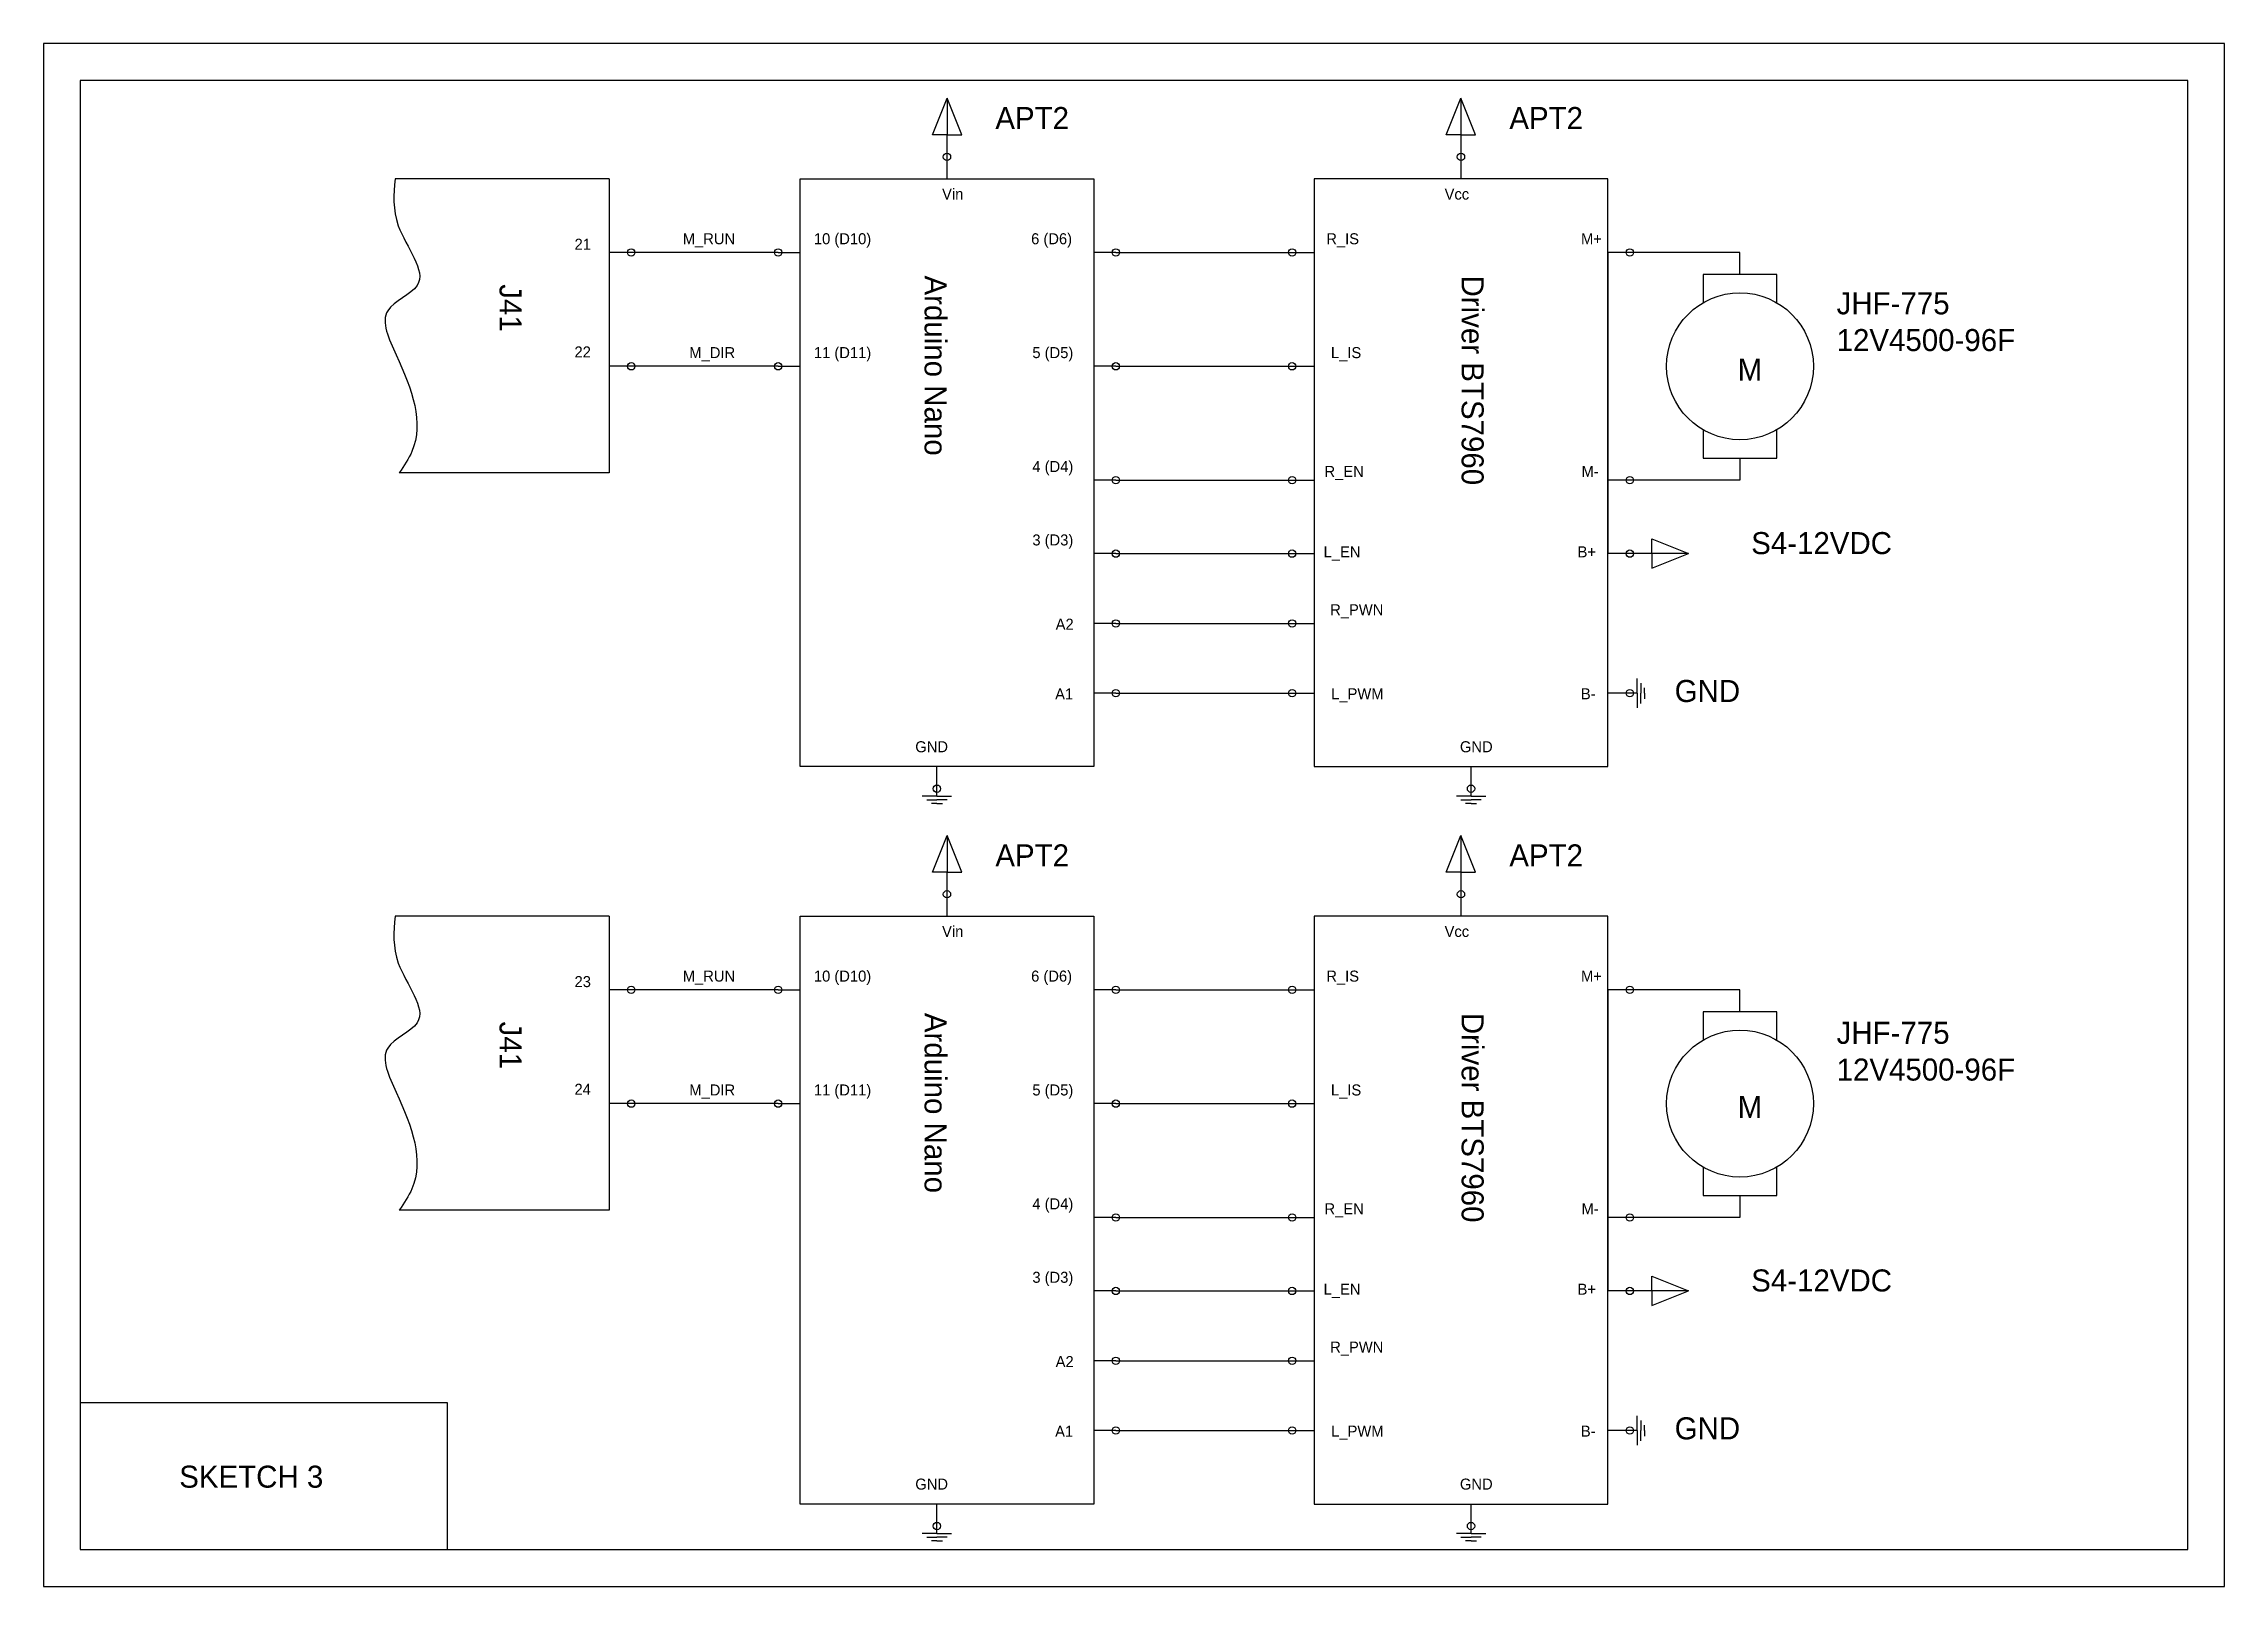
# Model space of a CAD drawing. Header units: inches. Extents: x 0 to 604, y -880 to 210.
# Drawn here: x 0 to 297, y -440 to -230 of the extents above; entities that cross this region are included whole.
import ezdxf

# ---------------------------------------------------------------- set-up
doc = ezdxf.new("R2010")
doc.units = ezdxf.units.IN
doc.header["$MEASUREMENT"] = 0

msp = doc.modelspace()

# ---------------------------------------------------------------- texts
for s, insert, char_height, width, attachment_point in [('APT2', (139.65, -238.63), 3, 14.4965, 3), ('APT2', (209.65, -238.63), 3, 14.4965, 3), ('Vin', (125.26, -249.73), 1.5, 14.4965, 3), ('Vcc', (190.8, -249.73), 1.5, 14.4965, 1), ('21', (72.31, -256.56), 1.5, 14.4965, 1), ('M_RUN', (94.18, -255.81), 1.5, 14.4965, 3), ('10 (D10)', (112.71, -255.81), 1.5, 14.4965, 3), ('6 (D6)', (134.49, -255.81), 1.5, 14.4965, 1), ('R_IS', (179.15, -255.81), 1.5, 14.4965, 3), ('M+', (209.38, -255.81), 1.5, 14.4965, 1), ('JHF-775\\P12V4500-96F', (244.19, -263.85), 3, 14.4965, 1), ('22', (72.3, -271.22), 1.5, 14.4965, 1), ('M_DIR', (94.18, -271.31), 1.5, 14.4965, 3), ('11 (D11)', (112.71, -271.31), 1.5, 14.4965, 3), ('5 (D5)', (134.66, -271.31), 1.5, 14.4965, 1), ('L_IS', (179.45, -271.31), 1.5, 14.4965, 3), ('M', (230.71, -272.87), 3, 7.9277, 1), ('4 (D4)', (134.66, -286.81), 1.5, 14.4965, 1), ('R_EN', (179.79, -287.48), 1.5, 14.4965, 3), ('M-', (209.45, -287.48), 1.5, 14.4965, 1), ('3 (D3)', (134.66, -296.81), 1.5, 14.4965, 1), ('S4-12VDC', (251.73, -296.49), 3, 14.4965, 3), ('L_EN', (179.34, -298.43), 1.5, 14.4965, 3), ('B+', (208.91, -298.43), 1.5, 14.4965, 1), ('A2', (137.83, -308.28), 1.5, 14.4965, 1), ('R_PWN', (182.46, -306.31), 1.5, 14.4965, 3), ('A1', (137.76, -317.77), 1.5, 14.4965, 1), ('L_PWM', (182.49, -317.75), 1.5, 14.4965, 3), ('B-', (209.36, -317.75), 1.5, 14.4965, 1), ('GND', (231.05, -316.62), 3, 14.4965, 3), ('GND', (123.17, -324.96), 1.5, 14.4965, 3), ('GND', (192.89, -324.96), 1.5, 14.4965, 1), ('APT2', (139.65, -339), 3, 14.4965, 3), ('APT2', (209.65, -339), 3, 14.4965, 3), ('Vin', (125.26, -350.1), 1.5, 14.4965, 3), ('Vcc', (190.8, -350.1), 1.5, 14.4965, 1), ('M_RUN', (94.18, -356.18), 1.5, 14.4965, 3), ('10 (D10)', (112.71, -356.18), 1.5, 14.4965, 3), ('6 (D6)', (134.49, -356.18), 1.5, 14.4965, 1), ('R_IS', (179.15, -356.18), 1.5, 14.4965, 3), ('M+', (209.38, -356.18), 1.5, 14.4965, 1), ('23', (72.31, -356.93), 1.5, 14.4965, 1), ('JHF-775\\P12V4500-96F', (244.19, -363.15), 3, 14.4965, 1), ('24', (72.3, -371.59), 1.5, 14.4965, 1), ('M_DIR', (94.18, -371.68), 1.5, 14.4965, 3), ('11 (D11)', (112.71, -371.68), 1.5, 14.4965, 3), ('5 (D5)', (134.66, -371.68), 1.5, 14.4965, 1), ('L_IS', (179.45, -371.68), 1.5, 14.4965, 3), ('M', (230.71, -373.24), 3, 7.9277, 1), ('4 (D4)', (134.66, -387.18), 1.5, 14.4965, 1), ('R_EN', (179.79, -387.85), 1.5, 14.4965, 3), ('M-', (209.45, -387.85), 1.5, 14.4965, 1), ('3 (D3)', (134.66, -397.18), 1.5, 14.4965, 1), ('S4-12VDC', (251.73, -396.86), 3, 14.4965, 3), ('L_EN', (179.34, -398.8), 1.5, 14.4965, 3), ('B+', (208.91, -398.8), 1.5, 14.4965, 1), ('R_PWN', (182.46, -406.68), 1.5, 14.4965, 3), ('A2', (137.83, -408.65), 1.5, 14.4965, 1), ('A1', (137.76, -418.14), 1.5, 14.4965, 1), ('L_PWM', (182.49, -418.12), 1.5, 14.4965, 3), ('B-', (209.36, -418.12), 1.5, 14.4965, 1), ('GND', (231.05, -416.99), 3, 14.4965, 3), ('SKETCH 3', (18.47, -423.57), 3, 26.806, 1), ('GND', (123.17, -425.33), 1.5, 14.4965, 3), ('GND', (192.89, -425.33), 1.5, 14.4965, 1)]:
    msp.add_mtext(s, dxfattribs=dict(insert=insert, char_height=char_height, width=width, attachment_point=attachment_point))
at = {"char_height": 3, "width": 39.2222, "rotation": 270}
for s, insert, attachment_point in [('J41', (62.05, -262.75), 7), ('Arduino Nano', (119.94, -261.56), 7), ('Driver BTS7960', (196.12, -261.56), 1), ('Arduino Nano', (119.94, -361.93), 7), ('Driver BTS7960', (196.12, -361.93), 1), ('J41', (62.05, -363.12), 7)]:
    msp.add_mtext(s, dxfattribs=dict(at, insert=insert, attachment_point=attachment_point))

# ---------------------------------------------------------------- linework, layer by layer
for p, q in [((121.05, -242.42), (123.05, -237.42)), ((123.05, -237.42), (123.05, -242.42)), ((125.05, -242.42), (123.05, -237.42)), ((191.03, -242.42), (193.03, -237.42)), ((193.03, -237.42), (193.03, -242.42)), ((195.03, -242.42), (193.03, -237.42)), ((123.05, -242.42), (121.05, -242.42)), ((123.03, -242.42), (123.03, -245.42)), ((123.05, -242.42), (125.05, -242.42)), ((193.03, -242.42), (191.03, -242.42)), ((193.03, -242.42), (195.03, -242.42)), ((193.03, -242.42), (193.03, -245.42)), ((123.03, -245.42), (123.03, -248.42)), ((193.03, -245.42), (193.03, -248.42)), ((77.03, -248.42), (47.87, -248.42)), ((77.03, -248.42), (77.03, -288.42)), ((80.03, -258.42), (77.03, -258.42)), ((100.03, -258.42), (80.03, -258.42)), ((100.03, -258.42), (103.03, -258.42)), ((146.03, -258.42), (143.03, -258.42)), ((146.03, -258.42), (170.03, -258.42)), ((170.03, -258.42), (173.03, -258.42)), ((216.03, -258.42), (213.03, -258.42)), ((213.03, -258.42), (213.03, -289.42)), ((231.03, -258.42), (216.03, -258.42)), ((231.03, -261.42), (231.03, -258.42)), ((80.03, -273.92), (77.03, -273.92)), ((100.03, -273.92), (80.03, -273.92)), ((100.03, -273.92), (103.03, -273.92)), ((146.03, -273.92), (143.03, -273.92)), ((146.03, -273.92), (170.03, -273.92)), ((170.03, -273.92), (173.03, -273.92)), ((231.03, -286.42), (231.03, -289.42)), ((77.03, -288.42), (48.44, -288.42)), ((146.03, -289.42), (143.03, -289.42)), ((143.03, -289.42), (143.03, -292.42)), ((143.03, -289.42), (143.03, -299.42)), ((146.03, -289.42), (170.03, -289.42)), ((170.03, -289.42), (173.03, -289.42)), ((173.03, -289.42), (173.03, -292.42)), ((173.03, -289.42), (173.03, -299.42)), ((216.03, -289.42), (213.03, -289.42)), ((213.03, -289.42), (213.03, -292.42)), ((213.03, -289.42), (213.03, -299.42)), ((231.03, -289.42), (216.03, -289.42)), ((146.03, -299.42), (143.03, -299.42)), ((146.03, -299.42), (170.03, -299.42)), ((170.03, -299.42), (173.03, -299.42)), ((216.03, -299.42), (213.03, -299.42)), ((219.03, -299.42), (216.03, -299.42)), ((219.03, -299.42), (219.03, -297.42)), ((219.03, -297.42), (224.03, -299.42)), ((224.03, -299.42), (219.03, -299.42)), ((219.03, -299.42), (219.03, -301.42)), ((219.03, -301.42), (224.03, -299.42)), ((146.03, -308.92), (143.03, -308.92)), ((146.03, -308.92), (170.03, -308.92)), ((170.03, -308.92), (173.03, -308.92)), ((217.03, -318.42), (217.03, -316.42)), ((217.53, -317.05), (217.53, -318.42)), ((218.03, -318.42), (218.03, -317.67)), ((146.03, -318.42), (143.03, -318.42)), ((146.03, -318.42), (170.03, -318.42)), ((170.03, -318.42), (173.03, -318.42)), ((216.03, -318.42), (213.03, -318.42)), ((217.03, -318.42), (216.03, -318.42)), ((217.03, -318.42), (217.03, -320.42)), ((217.53, -319.8), (217.53, -318.42)), ((218.03, -318.42), (218.03, -319.17)), ((121.66, -331.42), (121.66, -328.42)), ((194.4, -331.42), (194.4, -328.42)), ((121.66, -332.42), (119.66, -332.42)), ((121.66, -332.42), (121.66, -331.42)), ((121.66, -332.42), (123.66, -332.42)), ((194.4, -332.42), (192.4, -332.42)), ((194.4, -332.42), (194.4, -331.42)), ((194.4, -332.42), (196.4, -332.42)), ((120.29, -332.92), (121.66, -332.92)), ((121.66, -333.42), (120.91, -333.42)), ((123.04, -332.92), (121.66, -332.92)), ((121.66, -333.42), (122.41, -333.42)), ((193.02, -332.92), (194.4, -332.92)), ((194.4, -333.42), (193.65, -333.42)), ((195.77, -332.92), (194.4, -332.92)), ((194.4, -333.42), (195.15, -333.42)), ((121.05, -342.79), (123.05, -337.79)), ((123.05, -337.79), (123.05, -342.79)), ((125.05, -342.79), (123.05, -337.79)), ((191.03, -342.79), (193.03, -337.79)), ((193.03, -337.79), (193.03, -342.79)), ((195.03, -342.79), (193.03, -337.79)), ((123.05, -342.79), (121.05, -342.79)), ((123.03, -342.79), (123.03, -345.79)), ((123.05, -342.79), (125.05, -342.79)), ((193.03, -342.79), (191.03, -342.79)), ((193.03, -342.79), (195.03, -342.79)), ((193.03, -342.79), (193.03, -345.79)), ((123.03, -345.79), (123.03, -348.79)), ((193.03, -345.79), (193.03, -348.79)), ((77.03, -348.79), (47.87, -348.79)), ((77.03, -348.79), (77.03, -388.79)), ((80.03, -358.79), (77.03, -358.79)), ((100.03, -358.79), (80.03, -358.79)), ((100.03, -358.79), (103.03, -358.79)), ((146.03, -358.79), (143.03, -358.79)), ((146.03, -358.79), (170.03, -358.79)), ((170.03, -358.79), (173.03, -358.79)), ((216.03, -358.79), (213.03, -358.79)), ((213.03, -358.79), (213.03, -389.79)), ((231.03, -358.79), (216.03, -358.79)), ((231.03, -361.79), (231.03, -358.79)), ((80.03, -374.29), (77.03, -374.29)), ((100.03, -374.29), (80.03, -374.29)), ((100.03, -374.29), (103.03, -374.29)), ((146.03, -374.29), (143.03, -374.29)), ((146.03, -374.29), (170.03, -374.29)), ((170.03, -374.29), (173.03, -374.29)), ((77.03, -388.79), (48.44, -388.79)), ((231.03, -386.79), (231.03, -389.79)), ((146.03, -389.79), (143.03, -389.79)), ((143.03, -389.79), (143.03, -392.79)), ((143.03, -389.79), (143.03, -399.79)), ((146.03, -389.79), (170.03, -389.79)), ((170.03, -389.79), (173.03, -389.79)), ((173.03, -389.79), (173.03, -392.79)), ((173.03, -389.79), (173.03, -399.79)), ((216.03, -389.79), (213.03, -389.79)), ((213.03, -389.79), (213.03, -392.79)), ((213.03, -389.79), (213.03, -399.79)), ((231.03, -389.79), (216.03, -389.79)), ((219.03, -399.79), (219.03, -397.79)), ((219.03, -397.79), (224.03, -399.79)), ((146.03, -399.79), (143.03, -399.79)), ((146.03, -399.79), (170.03, -399.79)), ((170.03, -399.79), (173.03, -399.79)), ((216.03, -399.79), (213.03, -399.79)), ((219.03, -399.79), (216.03, -399.79)), ((224.03, -399.79), (219.03, -399.79)), ((219.03, -399.79), (219.03, -401.79)), ((219.03, -401.79), (224.03, -399.79)), ((146.03, -409.29), (143.03, -409.29)), ((146.03, -409.29), (170.03, -409.29)), ((170.03, -409.29), (173.03, -409.29)), ((217.03, -418.79), (217.03, -416.79)), ((217.53, -417.42), (217.53, -418.79)), ((218.03, -418.79), (218.03, -418.04)), ((146.03, -418.79), (143.03, -418.79)), ((146.03, -418.79), (170.03, -418.79)), ((170.03, -418.79), (173.03, -418.79)), ((216.03, -418.79), (213.03, -418.79)), ((217.03, -418.79), (216.03, -418.79)), ((217.03, -418.79), (217.03, -420.79)), ((217.53, -420.17), (217.53, -418.79)), ((218.03, -418.79), (218.03, -419.54)), ((121.66, -431.79), (121.66, -428.79)), ((194.4, -431.79), (194.4, -428.79)), ((121.66, -432.79), (119.66, -432.79)), ((120.29, -433.29), (121.66, -433.29)), ((121.66, -432.79), (121.66, -431.79)), ((121.66, -432.79), (123.66, -432.79)), ((123.04, -433.29), (121.66, -433.29)), ((194.4, -432.79), (192.4, -432.79)), ((193.02, -433.29), (194.4, -433.29)), ((194.4, -432.79), (194.4, -431.79)), ((194.4, -432.79), (196.4, -432.79)), ((195.77, -433.29), (194.4, -433.29)), ((121.66, -433.79), (120.91, -433.79)), ((121.66, -433.79), (122.41, -433.79)), ((194.4, -433.79), (193.65, -433.79)), ((194.4, -433.79), (195.15, -433.79))]:
    msp.add_line(p, q)
for points in [[(0, -440), (297, -440), (297, -230), (0, -230)], [(5, -435), (292, -435), (292, -235), (5, -235)], [(143.03, -328.42), (103.03, -328.42), (103.03, -248.42), (143.03, -248.42)], [(173.03, -328.42), (213.03, -328.42), (213.03, -248.42), (173.03, -248.42)], [(143.03, -428.79), (103.03, -428.79), (103.03, -348.79), (143.03, -348.79)], [(173.03, -428.79), (213.03, -428.79), (213.03, -348.79), (173.03, -348.79)], [(5, -435), (55, -435), (55, -415), (5, -415)]]:
    msp.add_lwpolyline(points, close=True)
for points in [[(236.03, -265.26), (236.03, -261.42), (226.03, -261.42), (226.03, -265.26)], [(226.03, -282.58), (226.03, -286.42), (236.03, -286.42), (236.03, -282.58)], [(236.03, -365.63), (236.03, -361.79), (226.03, -361.79), (226.03, -365.63)], [(226.03, -382.95), (226.03, -386.79), (236.03, -386.79), (236.03, -382.95)]]:
    msp.add_lwpolyline(points)
for centre, radius in [((123.03, -245.42), 0.5), ((193.03, -245.42), 0.5), ((80.03, -258.42), 0.5), ((100.03, -258.42), 0.5), ((146.03, -258.42), 0.5), ((170.03, -258.42), 0.5), ((216.03, -258.42), 0.5), ((231.03, -273.92), 10), ((80.03, -273.92), 0.5), ((100.03, -273.92), 0.5), ((146.03, -273.92), 0.5), ((170.03, -273.92), 0.5), ((146.03, -289.42), 0.5), ((170.03, -289.42), 0.5), ((216.03, -289.42), 0.5), ((146.03, -299.42), 0.5), ((170.03, -299.42), 0.5), ((216.03, -299.42), 0.5), ((146.03, -308.92), 0.5), ((170.03, -308.92), 0.5), ((146.03, -318.42), 0.5), ((170.03, -318.42), 0.5), ((216.03, -318.42), 0.5), ((121.66, -331.42), 0.5), ((194.4, -331.42), 0.5), ((123.03, -345.79), 0.5), ((193.03, -345.79), 0.5), ((80.03, -358.79), 0.5), ((100.03, -358.79), 0.5), ((146.03, -358.79), 0.5), ((170.03, -358.79), 0.5), ((216.03, -358.79), 0.5), ((231.03, -374.29), 10), ((80.03, -374.29), 0.5), ((100.03, -374.29), 0.5), ((146.03, -374.29), 0.5), ((170.03, -374.29), 0.5), ((146.03, -389.79), 0.5), ((170.03, -389.79), 0.5), ((216.03, -389.79), 0.5), ((146.03, -399.79), 0.5), ((170.03, -399.79), 0.5), ((216.03, -399.79), 0.5), ((146.03, -409.29), 0.5), ((170.03, -409.29), 0.5), ((146.03, -418.79), 0.5), ((170.03, -418.79), 0.5), ((216.03, -418.79), 0.5), ((121.66, -431.79), 0.5), ((194.4, -431.79), 0.5)]:
    msp.add_circle(centre, radius)
for points in [[(47.87, -248.42), (48.3, -254.78), (50.88, -262.92), (46.87, -266.35), (48.01, -272.36), (50.16, -285.51), (48.44, -288.42)], [(47.87, -348.79), (48.3, -355.15), (50.88, -363.29), (46.87, -366.72), (48.01, -372.73), (50.16, -385.88), (48.44, -388.79)]]:
    msp.add_spline(points, degree=3)

msp.set_redraw_order([(e.dxf.handle, doc.entitydb.next_handle()) for e in msp.query("TEXT MTEXT ATTDEF DIMENSION ARC_DIMENSION")])  # texts and dimensions are drawn at this point

doc.saveas('drawing.dxf')
